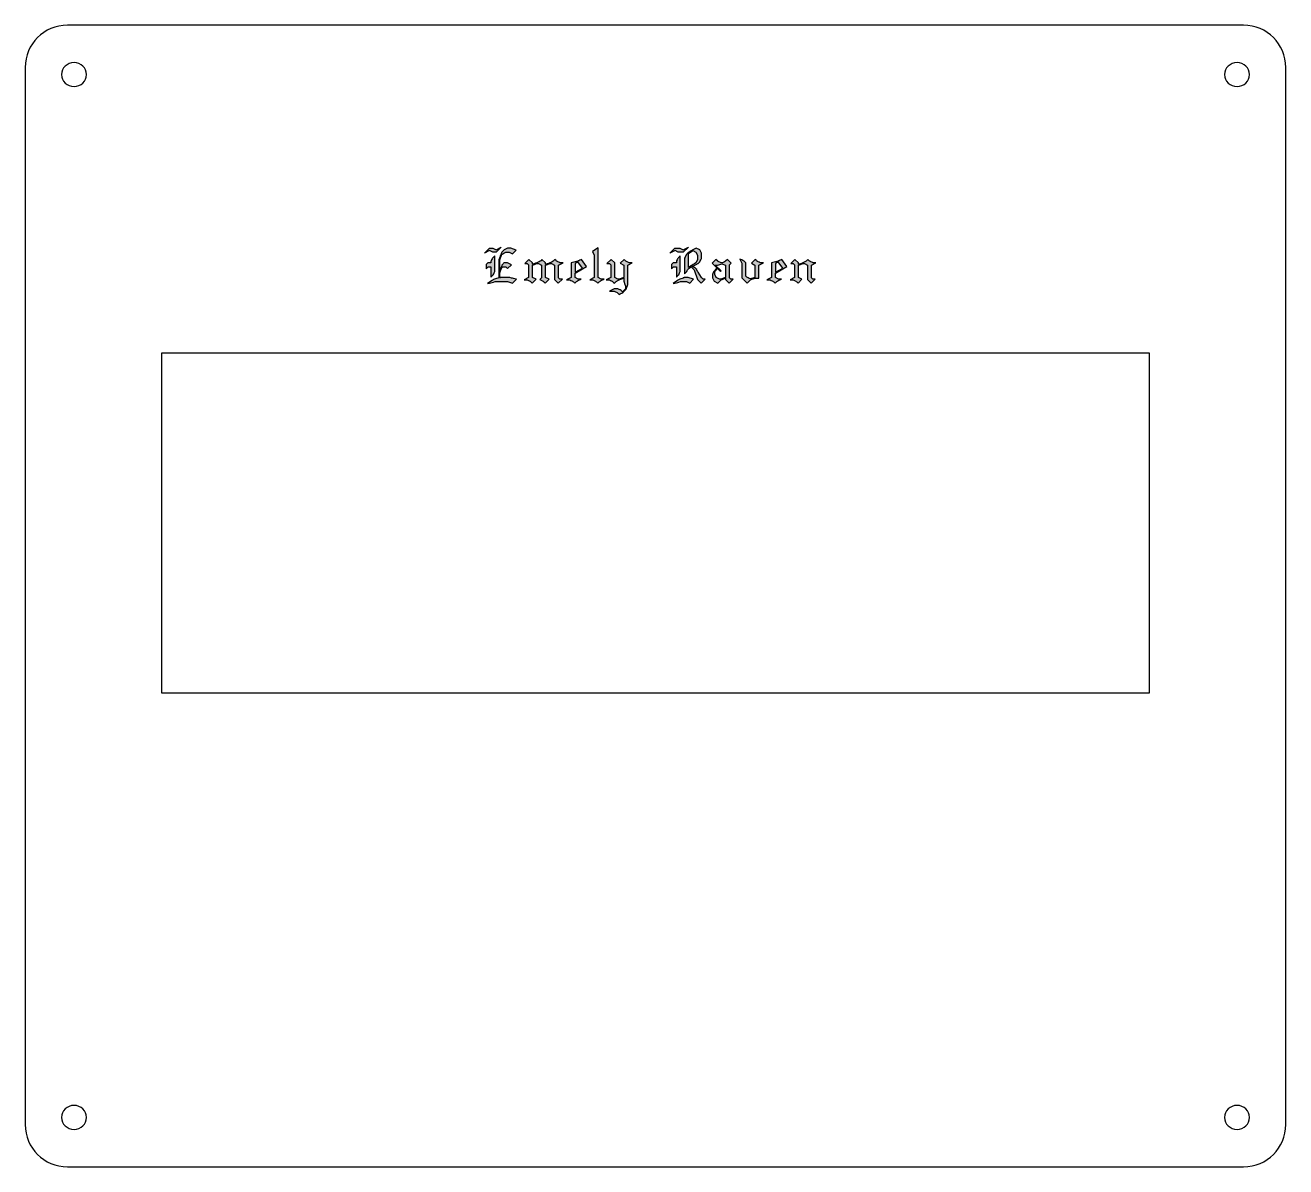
# Model space of a CAD drawing. Extents: x 38 to 153, y -159 to -55.
import ezdxf

# ---------------------------------------------------------------- set-up
doc = ezdxf.new("R2010")
doc.units = 0
doc.header["$MEASUREMENT"] = 0
doc.layers.add('LAYER_1', color=7, linetype='CONTINUOUS')

# ---------------------------------------------------------------- blocks, each defined once
blk = doc.blocks.new('BLOCK_2')
at = {"layer": 'LAYER_1'}
h = blk.add_hatch(color=7, dxfattribs=at)
h.dxf.hatch_style = 2
h.paths.add_polyline_path([(81.69, -75.4), (81.23, -75.85), (80.92, -75.85), (80.63, -75.71), (80.16, -75.94), (80.62, -75.49), (80.93, -75.49), (81.22, -75.64)])
edge = h.paths.add_edge_path()
edge.add_spline(control_points=[(81.11, -77.61), (81.09, -77.65), (81.07, -77.7), (81.04, -77.75), (81.02, -77.8), (80.99, -77.86), (80.96, -77.91), (80.93, -77.94), (80.9, -77.97), (80.86, -78.01), (80.83, -78.04), (80.79, -78.08), (80.74, -78.12), (80.74, -78.12), (80.74, -77.19), (80.74, -77.19), (80.74, -77.19), (80.49, -77.19), (80.49, -77.19), (80.49, -77.19), (80.3, -77.38), (80.3, -77.38), (80.3, -77.38), (80.3, -76.99), (80.3, -76.99), (80.3, -76.99), (80.47, -76.82), (80.47, -76.82), (80.47, -76.82), (80.74, -76.82), (80.74, -76.82), (80.74, -76.82), (80.74, -76.7), (80.74, -76.7), (80.76, -76.66), (80.79, -76.61), (80.81, -76.56), (80.84, -76.51), (80.86, -76.45), (80.9, -76.39), (80.92, -76.36), (80.95, -76.33), (80.99, -76.3), (81.03, -76.27), (81.07, -76.23), (81.11, -76.18), (81.11, -76.18), (81.11, -77.61), (81.11, -77.61)], knot_values=[0, 0, 0, 0, 1, 1, 1, 2, 2, 2, 3, 3, 3, 4, 4, 4, 5, 5, 5, 6, 6, 6, 7, 7, 7, 8, 8, 8, 9, 9, 9, 10, 10, 10, 11, 11, 11, 12, 12, 12, 13, 13, 13, 14, 14, 14, 15, 15, 15, 16, 16, 16, 16], degree=3, periodic=1)
edge = h.paths.add_edge_path()
edge.add_spline(control_points=[(83.07, -78.32), (83.07, -78.32), (82.71, -78.67), (82.71, -78.67), (82.71, -78.67), (82.26, -78.52), (82.26, -78.52), (82.26, -78.52), (81.23, -78.52), (81.23, -78.52), (81.19, -78.53), (81.11, -78.55), (80.98, -78.58), (80.85, -78.62), (80.67, -78.66), (80.45, -78.71), (80.45, -78.71), (80.86, -78.44), (80.86, -78.44), (80.88, -78.43), (80.9, -78.41), (80.94, -78.39), (80.97, -78.37), (81.01, -78.34), (81.06, -78.31), (81.13, -78.29), (81.2, -78.28), (81.26, -78.26), (81.33, -78.24), (81.41, -78.22), (81.48, -78.2), (81.48, -78.2), (81.48, -76.56), (81.48, -76.56), (81.48, -76.56), (81.59, -76.26), (81.59, -76.26), (81.59, -76.24), (81.6, -76.22), (81.6, -76.2), (81.61, -76.17), (81.62, -76.14), (81.64, -76.1), (81.69, -75.97), (81.74, -75.87), (81.79, -75.8), (81.79, -75.8), (81.89, -75.7), (81.89, -75.7), (81.9, -75.68), (81.92, -75.67), (81.94, -75.64), (81.94, -75.64), (82.25, -75.49), (82.25, -75.49), (82.25, -75.49), (82.56, -75.49), (82.56, -75.49), (82.56, -75.49), (83.06, -75.66), (83.06, -75.66), (83.06, -75.66), (82.71, -76.01), (82.71, -76.01), (82.71, -76.01), (82.4, -75.85), (82.4, -75.85), (82.4, -75.85), (82.12, -75.85), (82.12, -75.85), (82.08, -75.87), (82.04, -75.89), (81.99, -75.92), (81.95, -75.94), (81.89, -75.97), (81.84, -76), (81.83, -76), (81.82, -76.01), (81.8, -76.04), (81.77, -76.06), (81.74, -76.09), (81.7, -76.13), (81.7, -76.13), (81.55, -76.57), (81.55, -76.57), (81.55, -76.57), (81.55, -77.54), (81.55, -77.54), (81.57, -77.48), (81.59, -77.42), (81.62, -77.34), (81.65, -77.27), (81.69, -77.18), (81.73, -77.09), (81.74, -77.08), (81.75, -77.06), (81.75, -77.05), (81.76, -77.03), (81.77, -77.01), (81.79, -76.98), (81.81, -76.96), (81.84, -76.94), (81.86, -76.91), (81.89, -76.88), (81.92, -76.85), (81.95, -76.82), (81.95, -76.82), (82.27, -76.82), (82.27, -76.82), (82.27, -76.82), (82.62, -77), (82.62, -77), (82.62, -77), (82.26, -77.35), (82.26, -77.35), (82.26, -77.35), (82.1, -77.19), (82.1, -77.19), (82.1, -77.19), (81.83, -77.19), (81.83, -77.19), (81.83, -77.19), (81.7, -77.32), (81.7, -77.32), (81.7, -77.32), (81.55, -77.75), (81.55, -77.75), (81.55, -77.75), (81.55, -78.19), (81.55, -78.19), (81.57, -78.18), (81.59, -78.18), (81.61, -78.17), (81.62, -78.17), (81.64, -78.16), (81.66, -78.16), (81.66, -78.16), (82.41, -78.16), (82.41, -78.16), (82.44, -78.16), (82.51, -78.18), (82.62, -78.21), (82.73, -78.24), (82.88, -78.27), (83.07, -78.32)], knot_values=[0, 0, 0, 0, 1, 1, 1, 2, 2, 2, 3, 3, 3, 4, 4, 4, 5, 5, 5, 6, 6, 6, 7, 7, 7, 8, 8, 8, 9, 9, 9, 10, 10, 10, 11, 11, 11, 12, 12, 12, 13, 13, 13, 14, 14, 14, 15, 15, 15, 16, 16, 16, 17, 17, 17, 18, 18, 18, 19, 19, 19, 20, 20, 20, 21, 21, 21, 22, 22, 22, 23, 23, 23, 24, 24, 24, 25, 25, 25, 26, 26, 26, 27, 27, 27, 28, 28, 28, 29, 29, 29, 30, 30, 30, 31, 31, 31, 32, 32, 32, 33, 33, 33, 34, 34, 34, 35, 35, 35, 36, 36, 36, 37, 37, 37, 38, 38, 38, 39, 39, 39, 40, 40, 40, 41, 41, 41, 42, 42, 42, 43, 43, 43, 44, 44, 44, 45, 45, 45, 46, 46, 46, 47, 47, 47, 48, 48, 48, 48], degree=3, periodic=1)
h = blk.add_hatch(color=7, dxfattribs=at)
h.dxf.hatch_style = 2
edge = h.paths.add_edge_path()
edge.add_spline(control_points=[(91.07, -78.31), (91.07, -78.31), (90.79, -78.44), (90.79, -78.44), (90.77, -78.46), (90.75, -78.47), (90.73, -78.48), (90.71, -78.49), (90.68, -78.5), (90.66, -78.52), (90.65, -78.52), (90.59, -78.58), (90.49, -78.68), (90.39, -78.58), (90.32, -78.52), (90.29, -78.5), (90.29, -78.5), (90.27, -78.49), (90.22, -78.47), (90.18, -78.45), (90.12, -78.42), (90.03, -78.37), (90.03, -78.37), (89.75, -78.37), (89.75, -78.37), (89.75, -78.37), (90.16, -78.17), (90.16, -78.17), (90.16, -78.17), (90.16, -76.12), (90.16, -76.12), (90.16, -76.12), (90, -75.81), (90, -75.81), (90, -75.81), (90.52, -75.46), (90.52, -75.46), (90.52, -75.46), (90.52, -78.17), (90.52, -78.17), (90.52, -78.17), (90.79, -78.31), (90.79, -78.31), (90.79, -78.31), (91.07, -78.31), (91.07, -78.31)], knot_values=[0, 0, 0, 0, 1, 1, 1, 2, 2, 2, 3, 3, 3, 4, 4, 4, 5, 5, 5, 6, 6, 6, 7, 7, 7, 8, 8, 8, 9, 9, 9, 10, 10, 10, 11, 11, 11, 12, 12, 12, 13, 13, 13, 14, 14, 14, 15, 15, 15, 15], degree=3, periodic=1)
h = blk.add_hatch(color=7, dxfattribs=at)
h.dxf.hatch_style = 2
h.paths.add_polyline_path([(98.74, -75.4), (98.28, -75.85), (97.82, -75.85), (97.53, -75.71), (97.06, -75.94), (97.52, -75.49), (97.98, -75.49), (98.27, -75.64)])
edge = h.paths.add_edge_path()
edge.add_spline(control_points=[(98.01, -77.61), (97.99, -77.65), (97.97, -77.7), (97.94, -77.75), (97.92, -77.8), (97.89, -77.86), (97.86, -77.91), (97.83, -77.94), (97.8, -77.97), (97.76, -78.01), (97.73, -78.04), (97.69, -78.08), (97.65, -78.12), (97.65, -78.12), (97.65, -77.19), (97.65, -77.19), (97.65, -77.19), (97.39, -77.19), (97.39, -77.19), (97.39, -77.19), (97.2, -77.38), (97.2, -77.38), (97.2, -77.38), (97.2, -76.99), (97.2, -76.99), (97.2, -76.99), (97.37, -76.82), (97.37, -76.82), (97.37, -76.82), (97.65, -76.82), (97.65, -76.82), (97.65, -76.82), (97.65, -76.7), (97.65, -76.7), (97.66, -76.66), (97.69, -76.61), (97.71, -76.56), (97.74, -76.51), (97.76, -76.45), (97.8, -76.39), (97.82, -76.36), (97.86, -76.33), (97.89, -76.3), (97.93, -76.27), (97.97, -76.23), (98.01, -76.18), (98.01, -76.18), (98.01, -77.61), (98.01, -77.61)], knot_values=[0, 0, 0, 0, 1, 1, 1, 2, 2, 2, 3, 3, 3, 4, 4, 4, 5, 5, 5, 6, 6, 6, 7, 7, 7, 8, 8, 8, 9, 9, 9, 10, 10, 10, 11, 11, 11, 12, 12, 12, 13, 13, 13, 14, 14, 14, 15, 15, 15, 16, 16, 16, 16], degree=3, periodic=1)
edge = h.paths.add_edge_path()
edge.add_spline(control_points=[(99.22, -78.33), (99.22, -78.33), (98.87, -78.68), (98.87, -78.68), (98.87, -78.68), (98.56, -78.52), (98.56, -78.52), (98.56, -78.52), (98.13, -78.52), (98.13, -78.52), (98.09, -78.53), (98.01, -78.55), (97.88, -78.58), (97.75, -78.62), (97.57, -78.66), (97.35, -78.71), (97.35, -78.71), (97.75, -78.44), (97.75, -78.44), (97.77, -78.43), (97.8, -78.41), (97.83, -78.39), (97.87, -78.37), (97.91, -78.34), (97.96, -78.31), (97.96, -78.31), (98.26, -78.21), (98.26, -78.21), (98.27, -78.21), (98.27, -78.2), (98.29, -78.2), (98.3, -78.19), (98.32, -78.19), (98.34, -78.18), (98.36, -78.16), (98.39, -78.16), (98.41, -78.16), (98.41, -78.16), (98.72, -78.16), (98.72, -78.16), (98.72, -78.16), (99.22, -78.33), (99.22, -78.33)], knot_values=[0, 0, 0, 0, 1, 1, 1, 2, 2, 2, 3, 3, 3, 4, 4, 4, 5, 5, 5, 6, 6, 6, 7, 7, 7, 8, 8, 8, 9, 9, 9, 10, 10, 10, 11, 11, 11, 12, 12, 12, 13, 13, 13, 14, 14, 14, 14], degree=3, periodic=1)
edge = h.paths.add_edge_path()
edge.add_spline(control_points=[(100.28, -78.31), (100.28, -78.31), (99.9, -78.68), (99.9, -78.68), (99.9, -78.68), (99.58, -78.36), (99.58, -78.36), (99.58, -78.36), (99.28, -77.47), (99.28, -77.47), (99.28, -77.47), (99, -77.2), (99, -77.2), (99, -77.2), (98.74, -77.33), (98.74, -77.33), (98.7, -77.41), (98.66, -77.51), (98.6, -77.62), (98.6, -77.62), (98.39, -77.83), (98.39, -77.83), (98.39, -77.83), (98.39, -76.4), (98.39, -76.4), (98.39, -76.4), (98.44, -76.3), (98.44, -76.3), (98.44, -76.3), (98.54, -76.1), (98.54, -76.1), (98.54, -76.1), (98.54, -76.09), (98.54, -76.09), (98.55, -76.09), (98.55, -76.08), (98.56, -76.07), (98.57, -76.06), (98.58, -76.06), (98.59, -76.04), (98.59, -76.04), (98.7, -75.94), (98.7, -75.94), (98.7, -75.94), (98.99, -75.74), (98.99, -75.74), (99.01, -75.73), (99.03, -75.72), (99.05, -75.7), (99.08, -75.69), (99.11, -75.67), (99.14, -75.64), (99.15, -75.64), (99.17, -75.63), (99.22, -75.6), (99.28, -75.58), (99.35, -75.54), (99.46, -75.49), (99.46, -75.49), (99.78, -75.65), (99.78, -75.65), (99.78, -75.65), (99.94, -75.96), (99.94, -75.96), (99.94, -75.96), (99.94, -76.42), (99.94, -76.42), (99.92, -76.46), (99.89, -76.51), (99.87, -76.56), (99.84, -76.61), (99.81, -76.67), (99.78, -76.73), (99.78, -76.73), (99.63, -76.89), (99.63, -76.89), (99.61, -76.89), (99.59, -76.91), (99.55, -76.92), (99.52, -76.94), (99.49, -76.95), (99.44, -76.98), (99.44, -76.98), (99.09, -77.15), (99.09, -77.15), (99.09, -77.15), (99.17, -77.19), (99.17, -77.19), (99.17, -77.19), (99.33, -77.27), (99.33, -77.27), (99.34, -77.28), (99.35, -77.3), (99.38, -77.32), (99.41, -77.35), (99.44, -77.39), (99.5, -77.44), (99.51, -77.47), (99.53, -77.5), (99.55, -77.54), (99.57, -77.58), (99.6, -77.63), (99.63, -77.68), (99.63, -77.68), (99.93, -78.17), (99.93, -78.17), (99.94, -78.19), (99.96, -78.21), (99.99, -78.23), (100.01, -78.25), (100.03, -78.28), (100.06, -78.31), (100.06, -78.31), (100.28, -78.31), (100.28, -78.31)], knot_values=[0, 0, 0, 0, 1, 1, 1, 2, 2, 2, 3, 3, 3, 4, 4, 4, 5, 5, 5, 6, 6, 6, 7, 7, 7, 8, 8, 8, 9, 9, 9, 10, 10, 10, 11, 11, 11, 12, 12, 12, 13, 13, 13, 14, 14, 14, 15, 15, 15, 16, 16, 16, 17, 17, 17, 18, 18, 18, 19, 19, 19, 20, 20, 20, 21, 21, 21, 22, 22, 22, 23, 23, 23, 24, 24, 24, 25, 25, 25, 26, 26, 26, 27, 27, 27, 28, 28, 28, 29, 29, 29, 30, 30, 30, 31, 31, 31, 32, 32, 32, 33, 33, 33, 34, 34, 34, 35, 35, 35, 36, 36, 36, 37, 37, 37, 38, 38, 38, 38], degree=3, periodic=1)
edge = h.paths.add_edge_path()
edge.add_spline(control_points=[(99.57, -76.55), (99.57, -76.55), (99.57, -76.12), (99.57, -76.12), (99.57, -76.12), (99.43, -75.85), (99.43, -75.85), (99.43, -75.85), (99.16, -75.71), (99.16, -75.71), (99.16, -75.71), (98.75, -75.99), (98.75, -75.99), (98.75, -75.99), (98.75, -77.25), (98.75, -77.25), (98.79, -77.23), (98.85, -77.2), (98.94, -77.14), (99.03, -77.09), (99.14, -77.02), (99.29, -76.93), (99.29, -76.93), (99.43, -76.84), (99.43, -76.84), (99.43, -76.84), (99.57, -76.55), (99.57, -76.55)], knot_values=[0, 0, 0, 0, 1, 1, 1, 2, 2, 2, 3, 3, 3, 4, 4, 4, 5, 5, 5, 6, 6, 6, 7, 7, 7, 8, 8, 8, 9, 9, 9, 9], degree=3, periodic=1)
h = blk.add_hatch(color=7, dxfattribs=at)
h.dxf.hatch_style = 2
edge = h.paths.add_edge_path()
edge.add_spline(control_points=[(87.32, -76.82), (87.32, -76.82), (86.91, -77.03), (86.91, -77.03), (86.91, -77.03), (86.91, -78.18), (86.91, -78.18), (86.91, -78.18), (87.04, -78.31), (87.04, -78.31), (87.04, -78.31), (87.26, -78.31), (87.26, -78.31), (87.26, -78.31), (86.88, -78.68), (86.88, -78.68), (86.88, -78.68), (86.55, -78.35), (86.55, -78.35), (86.55, -78.35), (86.55, -77.03), (86.55, -77.03), (86.55, -77.03), (86.28, -76.89), (86.28, -76.89), (86.28, -76.89), (86.14, -76.89), (86.14, -76.89), (86.14, -76.89), (85.73, -77.03), (85.73, -77.03), (85.73, -77.03), (85.73, -78.17), (85.73, -78.17), (85.73, -78.17), (86.05, -78.33), (86.05, -78.33), (86.05, -78.33), (85.69, -78.68), (85.69, -78.68), (85.59, -78.58), (85.53, -78.52), (85.52, -78.52), (85.52, -78.51), (85.49, -78.5), (85.43, -78.47), (85.38, -78.44), (85.3, -78.4), (85.19, -78.35), (85.19, -78.35), (85.36, -78.18), (85.36, -78.18), (85.36, -78.18), (85.36, -77.03), (85.36, -77.03), (85.36, -77.03), (85.09, -76.89), (85.09, -76.89), (85.09, -76.89), (84.96, -76.89), (84.96, -76.89), (84.92, -76.89), (84.79, -76.94), (84.54, -77.03), (84.54, -77.03), (84.54, -78.17), (84.54, -78.17), (84.54, -78.17), (84.86, -78.33), (84.86, -78.33), (84.86, -78.33), (84.51, -78.68), (84.51, -78.68), (84.41, -78.58), (84.34, -78.52), (84.31, -78.5), (84.31, -78.5), (84.29, -78.49), (84.25, -78.47), (84.2, -78.45), (84.14, -78.42), (84.06, -78.37), (84.06, -78.37), (83.77, -78.37), (83.77, -78.37), (83.77, -78.37), (84.18, -78.17), (84.18, -78.17), (84.18, -78.17), (84.18, -77.02), (84.18, -77.02), (84.18, -77.02), (84.05, -76.89), (84.05, -76.89), (84.05, -76.89), (83.84, -76.89), (83.84, -76.89), (83.84, -76.89), (84.21, -76.52), (84.21, -76.52), (84.21, -76.52), (84.54, -76.84), (84.54, -76.84), (84.54, -76.84), (84.54, -76.96), (84.54, -76.96), (84.58, -76.94), (84.62, -76.93), (84.67, -76.91), (84.71, -76.9), (84.76, -76.88), (84.81, -76.87), (84.83, -76.86), (84.88, -76.85), (84.94, -76.82), (84.97, -76.81), (85, -76.8), (85.05, -76.77), (85.1, -76.75), (85.16, -76.72), (85.23, -76.68), (85.24, -76.67), (85.3, -76.62), (85.4, -76.52), (85.4, -76.52), (85.73, -76.84), (85.73, -76.84), (85.73, -76.84), (85.73, -76.96), (85.73, -76.96), (85.77, -76.95), (85.82, -76.93), (85.88, -76.91), (85.95, -76.89), (86.03, -76.86), (86.13, -76.83), (86.22, -76.79), (86.32, -76.74), (86.41, -76.68), (86.43, -76.67), (86.48, -76.62), (86.58, -76.52), (86.68, -76.61), (86.75, -76.67), (86.78, -76.7), (86.79, -76.71), (86.88, -76.75), (87.03, -76.82), (87.03, -76.82), (87.32, -76.82), (87.32, -76.82)], knot_values=[0, 0, 0, 0, 1, 1, 1, 2, 2, 2, 3, 3, 3, 4, 4, 4, 5, 5, 5, 6, 6, 6, 7, 7, 7, 8, 8, 8, 9, 9, 9, 10, 10, 10, 11, 11, 11, 12, 12, 12, 13, 13, 13, 14, 14, 14, 15, 15, 15, 16, 16, 16, 17, 17, 17, 18, 18, 18, 19, 19, 19, 20, 20, 20, 21, 21, 21, 22, 22, 22, 23, 23, 23, 24, 24, 24, 25, 25, 25, 26, 26, 26, 27, 27, 27, 28, 28, 28, 29, 29, 29, 30, 30, 30, 31, 31, 31, 32, 32, 32, 33, 33, 33, 34, 34, 34, 35, 35, 35, 36, 36, 36, 37, 37, 37, 38, 38, 38, 39, 39, 39, 40, 40, 40, 41, 41, 41, 42, 42, 42, 43, 43, 43, 44, 44, 44, 45, 45, 45, 46, 46, 46, 47, 47, 47, 48, 48, 48, 49, 49, 49, 50, 50, 50, 50], degree=3, periodic=1)
h = blk.add_hatch(color=7, dxfattribs=at)
h.dxf.hatch_style = 2
edge = h.paths.add_edge_path()
edge.add_spline(control_points=[(89.47, -77.16), (89.47, -77.16), (88.42, -77.77), (88.42, -77.77), (88.42, -77.77), (88.42, -78.17), (88.42, -78.17), (88.42, -78.17), (88.69, -78.31), (88.69, -78.31), (88.69, -78.31), (88.97, -78.31), (88.97, -78.31), (88.97, -78.31), (88.69, -78.44), (88.69, -78.44), (88.67, -78.46), (88.65, -78.47), (88.63, -78.48), (88.61, -78.49), (88.58, -78.5), (88.56, -78.52), (88.55, -78.52), (88.49, -78.58), (88.39, -78.68), (88.29, -78.58), (88.22, -78.52), (88.19, -78.5), (88.19, -78.5), (88.17, -78.49), (88.12, -78.47), (88.08, -78.45), (88.02, -78.42), (87.93, -78.37), (87.93, -78.37), (87.65, -78.37), (87.65, -78.37), (87.65, -78.37), (88.06, -78.17), (88.06, -78.17), (88.06, -78.17), (88.06, -76.83), (88.06, -76.83), (88.06, -76.83), (88.67, -76.67), (88.67, -76.67), (88.68, -76.67), (88.79, -76.62), (88.99, -76.52), (88.99, -76.52), (89.47, -77.16), (89.47, -77.16)], knot_values=[0, 0, 0, 0, 1, 1, 1, 2, 2, 2, 3, 3, 3, 4, 4, 4, 5, 5, 5, 6, 6, 6, 7, 7, 7, 8, 8, 8, 9, 9, 9, 10, 10, 10, 11, 11, 11, 12, 12, 12, 13, 13, 13, 14, 14, 14, 15, 15, 15, 16, 16, 16, 17, 17, 17, 17], degree=3, periodic=1)
h.paths.add_polyline_path([(89.09, -77.31), (88.67, -76.75), (88.42, -76.88), (88.42, -77.69)])
h = blk.add_hatch(color=7, dxfattribs=at)
h.dxf.hatch_style = 2
edge = h.paths.add_edge_path()
edge.add_spline(control_points=[(93.62, -76.82), (93.62, -76.82), (93.22, -77.03), (93.22, -77.03), (93.22, -77.03), (93.22, -78.79), (93.22, -78.79), (93.22, -78.79), (93.06, -79.24), (93.06, -79.24), (93.02, -79.29), (92.97, -79.34), (92.92, -79.39), (92.87, -79.44), (92.82, -79.49), (92.76, -79.55), (92.71, -79.58), (92.66, -79.6), (92.6, -79.63), (92.55, -79.65), (92.49, -79.68), (92.43, -79.71), (92.43, -79.71), (92.27, -79.55), (92.27, -79.55), (92.27, -79.55), (92.24, -79.53), (92.19, -79.51), (92.15, -79.49), (92.08, -79.45), (91.99, -79.41), (91.99, -79.41), (91.56, -79.41), (91.56, -79.41), (91.56, -79.41), (91.99, -79.19), (91.99, -79.19), (91.99, -79.19), (92.3, -79.19), (92.3, -79.19), (92.34, -79.21), (92.39, -79.23), (92.44, -79.26), (92.49, -79.28), (92.55, -79.31), (92.61, -79.35), (92.61, -79.35), (92.74, -79.48), (92.74, -79.48), (92.74, -79.48), (93, -79.21), (93, -79.21), (93, -79.21), (93, -78.93), (93, -78.93), (93, -78.91), (92.99, -78.89), (92.98, -78.86), (92.96, -78.82), (92.95, -78.79), (92.95, -78.79), (92.95, -78.79), (92.85, -78.49), (92.85, -78.49), (92.85, -78.49), (92.85, -78.24), (92.85, -78.24), (92.8, -78.25), (92.75, -78.27), (92.68, -78.29), (92.62, -78.31), (92.54, -78.34), (92.45, -78.37), (92.45, -78.37), (92.26, -78.47), (92.26, -78.47), (92.23, -78.48), (92.2, -78.49), (92.17, -78.52), (92.16, -78.52), (92.15, -78.53), (92.12, -78.56), (92.09, -78.59), (92.05, -78.63), (92, -78.68), (91.9, -78.58), (91.83, -78.52), (91.8, -78.5), (91.8, -78.5), (91.77, -78.49), (91.73, -78.47), (91.69, -78.45), (91.63, -78.42), (91.54, -78.37), (91.54, -78.37), (91.26, -78.37), (91.26, -78.37), (91.26, -78.37), (91.67, -78.17), (91.67, -78.17), (91.67, -78.17), (91.67, -77.02), (91.67, -77.02), (91.67, -77.02), (91.54, -76.89), (91.54, -76.89), (91.54, -76.89), (91.32, -76.89), (91.32, -76.89), (91.32, -76.89), (91.7, -76.52), (91.7, -76.52), (91.7, -76.52), (92.03, -76.84), (92.03, -76.84), (92.03, -76.84), (92.03, -78.17), (92.03, -78.17), (92.03, -78.17), (92.3, -78.31), (92.3, -78.31), (92.3, -78.31), (92.44, -78.31), (92.44, -78.31), (92.44, -78.31), (92.85, -78.17), (92.85, -78.17), (92.85, -78.17), (92.85, -77.03), (92.85, -77.03), (92.85, -77.03), (92.53, -76.87), (92.53, -76.87), (92.53, -76.87), (92.88, -76.52), (92.88, -76.52), (92.98, -76.61), (93.05, -76.67), (93.09, -76.7), (93.1, -76.71), (93.18, -76.75), (93.34, -76.82), (93.34, -76.82), (93.62, -76.82), (93.62, -76.82)], knot_values=[0, 0, 0, 0, 1, 1, 1, 2, 2, 2, 3, 3, 3, 4, 4, 4, 5, 5, 5, 6, 6, 6, 7, 7, 7, 8, 8, 8, 9, 9, 9, 10, 10, 10, 11, 11, 11, 12, 12, 12, 13, 13, 13, 14, 14, 14, 15, 15, 15, 16, 16, 16, 17, 17, 17, 18, 18, 18, 19, 19, 19, 20, 20, 20, 21, 21, 21, 22, 22, 22, 23, 23, 23, 24, 24, 24, 25, 25, 25, 26, 26, 26, 27, 27, 27, 28, 28, 28, 29, 29, 29, 30, 30, 30, 31, 31, 31, 32, 32, 32, 33, 33, 33, 34, 34, 34, 35, 35, 35, 36, 36, 36, 37, 37, 37, 38, 38, 38, 39, 39, 39, 40, 40, 40, 41, 41, 41, 42, 42, 42, 43, 43, 43, 44, 44, 44, 45, 45, 45, 46, 46, 46, 47, 47, 47, 48, 48, 48, 48], degree=3, periodic=1)
h = blk.add_hatch(color=7, dxfattribs=at)
h.dxf.hatch_style = 2
edge = h.paths.add_edge_path()
edge.add_spline(control_points=[(102.82, -78.31), (102.82, -78.31), (102.45, -78.68), (102.45, -78.68), (102.45, -78.68), (102.12, -78.35), (102.12, -78.35), (102.12, -78.35), (102.12, -78.24), (102.12, -78.24), (102.12, -78.24), (101.72, -78.37), (101.72, -78.37), (101.72, -78.37), (101.42, -78.68), (101.42, -78.68), (101.42, -78.68), (101.09, -78.51), (101.09, -78.51), (101.09, -78.51), (100.93, -78.2), (100.93, -78.2), (100.93, -78.2), (100.93, -77.89), (100.93, -77.89), (100.95, -77.84), (100.98, -77.79), (101, -77.74), (101.03, -77.69), (101.05, -77.63), (101.08, -77.58), (101.12, -77.54), (101.16, -77.5), (101.21, -77.45), (101.26, -77.41), (101.31, -77.36), (101.36, -77.3), (101.36, -77.3), (100.92, -76.86), (100.92, -76.86), (100.92, -76.86), (101.26, -76.52), (101.26, -76.52), (101.26, -76.52), (101.43, -76.68), (101.43, -76.68), (101.44, -76.69), (101.47, -76.7), (101.52, -76.73), (101.56, -76.75), (101.63, -76.78), (101.72, -76.83), (101.73, -76.83), (101.75, -76.83), (101.78, -76.84), (101.79, -76.84), (101.8, -76.84), (101.81, -76.84), (101.82, -76.84), (101.83, -76.83), (101.84, -76.83), (101.88, -76.81), (101.92, -76.79), (101.97, -76.76), (102.02, -76.74), (102.07, -76.71), (102.13, -76.68), (102.13, -76.68), (102.3, -76.52), (102.3, -76.52), (102.3, -76.52), (102.64, -76.86), (102.64, -76.86), (102.64, -76.86), (102.48, -77.02), (102.48, -77.02), (102.48, -77.02), (102.48, -78.18), (102.48, -78.18), (102.48, -78.18), (102.61, -78.31), (102.61, -78.31), (102.61, -78.31), (102.82, -78.31), (102.82, -78.31)], knot_values=[0, 0, 0, 0, 1, 1, 1, 2, 2, 2, 3, 3, 3, 4, 4, 4, 5, 5, 5, 6, 6, 6, 7, 7, 7, 8, 8, 8, 9, 9, 9, 10, 10, 10, 11, 11, 11, 12, 12, 12, 13, 13, 13, 14, 14, 14, 15, 15, 15, 16, 16, 16, 17, 17, 17, 18, 18, 18, 19, 19, 19, 20, 20, 20, 21, 21, 21, 22, 22, 22, 23, 23, 23, 24, 24, 24, 25, 25, 25, 26, 26, 26, 27, 27, 27, 28, 28, 28, 28], degree=3, periodic=1)
edge = h.paths.add_edge_path()
edge.add_spline(control_points=[(102.12, -78.17), (102.12, -78.17), (102.12, -77.03), (102.12, -77.03), (102.12, -77.03), (101.78, -76.92), (101.78, -76.92), (101.73, -76.93), (101.67, -76.95), (101.61, -76.97), (101.55, -77), (101.49, -77.02), (101.41, -77.04), (101.41, -77.04), (101.19, -77.04), (101.19, -77.04), (101.19, -77.04), (101.73, -77.57), (101.73, -77.57), (101.73, -77.57), (101.68, -77.62), (101.68, -77.62), (101.68, -77.62), (101.41, -77.35), (101.41, -77.35), (101.41, -77.35), (101.15, -77.61), (101.15, -77.61), (101.15, -77.61), (101.15, -77.89), (101.15, -77.89), (101.15, -77.89), (101.29, -78.17), (101.29, -78.17), (101.29, -78.17), (101.57, -78.31), (101.57, -78.31), (101.57, -78.31), (101.7, -78.31), (101.7, -78.31), (101.7, -78.31), (102.12, -78.17), (102.12, -78.17)], knot_values=[0, 0, 0, 0, 1, 1, 1, 2, 2, 2, 3, 3, 3, 4, 4, 4, 5, 5, 5, 6, 6, 6, 7, 7, 7, 8, 8, 8, 9, 9, 9, 10, 10, 10, 11, 11, 11, 12, 12, 12, 13, 13, 13, 14, 14, 14, 14], degree=3, periodic=1)
h = blk.add_hatch(color=7, dxfattribs=at)
h.dxf.hatch_style = 2
edge = h.paths.add_edge_path()
edge.add_spline(control_points=[(105.58, -76.82), (105.58, -76.82), (105.17, -77.03), (105.17, -77.03), (105.17, -77.03), (105.17, -78.23), (105.17, -78.23), (105.17, -78.23), (104.85, -78.23), (104.85, -78.23), (104.79, -78.24), (104.72, -78.27), (104.65, -78.29), (104.58, -78.31), (104.5, -78.34), (104.41, -78.37), (104.41, -78.37), (104.1, -78.68), (104.1, -78.68), (104.1, -78.68), (103.62, -78.2), (103.62, -78.2), (103.62, -78.2), (103.62, -76.87), (103.62, -76.87), (103.62, -76.87), (103.43, -76.48), (103.43, -76.48), (103.49, -76.51), (103.55, -76.54), (103.61, -76.57), (103.68, -76.6), (103.75, -76.64), (103.83, -76.68), (103.83, -76.68), (103.99, -76.84), (103.99, -76.84), (103.99, -76.84), (103.99, -78.03), (103.99, -78.03), (104.07, -78.11), (104.11, -78.15), (104.12, -78.16), (104.13, -78.16), (104.15, -78.17), (104.2, -78.2), (104.24, -78.22), (104.31, -78.26), (104.4, -78.3), (104.4, -78.3), (104.81, -78.17), (104.81, -78.17), (104.81, -78.17), (104.81, -77.03), (104.81, -77.03), (104.81, -77.03), (104.49, -76.87), (104.49, -76.87), (104.49, -76.87), (104.84, -76.52), (104.84, -76.52), (104.94, -76.61), (105.01, -76.67), (105.04, -76.7), (105.05, -76.71), (105.14, -76.75), (105.3, -76.82), (105.3, -76.82), (105.58, -76.82), (105.58, -76.82)], knot_values=[0, 0, 0, 0, 1, 1, 1, 2, 2, 2, 3, 3, 3, 4, 4, 4, 5, 5, 5, 6, 6, 6, 7, 7, 7, 8, 8, 8, 9, 9, 9, 10, 10, 10, 11, 11, 11, 12, 12, 12, 13, 13, 13, 14, 14, 14, 15, 15, 15, 16, 16, 16, 17, 17, 17, 18, 18, 18, 19, 19, 19, 20, 20, 20, 21, 21, 21, 22, 22, 22, 23, 23, 23, 23], degree=3, periodic=1)
h = blk.add_hatch(color=7, dxfattribs=at)
h.dxf.hatch_style = 2
edge = h.paths.add_edge_path()
edge.add_spline(control_points=[(107.73, -77.16), (107.73, -77.16), (106.68, -77.77), (106.68, -77.77), (106.68, -77.77), (106.68, -78.17), (106.68, -78.17), (106.68, -78.17), (106.95, -78.31), (106.95, -78.31), (106.95, -78.31), (107.23, -78.31), (107.23, -78.31), (107.23, -78.31), (106.96, -78.44), (106.96, -78.44), (106.93, -78.46), (106.91, -78.47), (106.89, -78.48), (106.87, -78.49), (106.84, -78.5), (106.82, -78.52), (106.81, -78.52), (106.75, -78.58), (106.65, -78.68), (106.55, -78.58), (106.48, -78.52), (106.45, -78.5), (106.45, -78.5), (106.43, -78.49), (106.38, -78.47), (106.34, -78.45), (106.28, -78.42), (106.19, -78.37), (106.19, -78.37), (105.91, -78.37), (105.91, -78.37), (105.91, -78.37), (106.32, -78.17), (106.32, -78.17), (106.32, -78.17), (106.32, -76.83), (106.32, -76.83), (106.32, -76.83), (106.93, -76.67), (106.93, -76.67), (106.94, -76.67), (107.05, -76.62), (107.25, -76.52), (107.25, -76.52), (107.73, -77.16), (107.73, -77.16)], knot_values=[0, 0, 0, 0, 1, 1, 1, 2, 2, 2, 3, 3, 3, 4, 4, 4, 5, 5, 5, 6, 6, 6, 7, 7, 7, 8, 8, 8, 9, 9, 9, 10, 10, 10, 11, 11, 11, 12, 12, 12, 13, 13, 13, 14, 14, 14, 15, 15, 15, 16, 16, 16, 17, 17, 17, 17], degree=3, periodic=1)
h.paths.add_polyline_path([(107.35, -77.31), (106.93, -76.75), (106.68, -76.88), (106.68, -77.69)])
h = blk.add_hatch(color=7, dxfattribs=at)
h.dxf.hatch_style = 2
edge = h.paths.add_edge_path()
edge.add_spline(control_points=[(110.37, -76.82), (110.37, -76.82), (109.97, -77.03), (109.97, -77.03), (109.97, -77.03), (109.97, -78.18), (109.97, -78.18), (109.97, -78.18), (110.09, -78.31), (110.09, -78.31), (110.09, -78.31), (110.31, -78.31), (110.31, -78.31), (110.31, -78.31), (109.93, -78.68), (109.93, -78.68), (109.93, -78.68), (109.6, -78.35), (109.6, -78.35), (109.6, -78.35), (109.6, -77.03), (109.6, -77.03), (109.6, -77.03), (109.33, -76.89), (109.33, -76.89), (109.33, -76.89), (109.2, -76.89), (109.2, -76.89), (109.2, -76.89), (108.78, -77.03), (108.78, -77.03), (108.78, -77.03), (108.78, -78.17), (108.78, -78.17), (108.78, -78.17), (109.1, -78.33), (109.1, -78.33), (109.1, -78.33), (108.75, -78.68), (108.75, -78.68), (108.65, -78.58), (108.58, -78.52), (108.55, -78.5), (108.55, -78.5), (108.53, -78.49), (108.48, -78.47), (108.44, -78.45), (108.38, -78.42), (108.29, -78.37), (108.29, -78.37), (108.01, -78.37), (108.01, -78.37), (108.01, -78.37), (108.42, -78.17), (108.42, -78.17), (108.42, -78.17), (108.42, -77.02), (108.42, -77.02), (108.42, -77.02), (108.29, -76.89), (108.29, -76.89), (108.29, -76.89), (108.07, -76.89), (108.07, -76.89), (108.07, -76.89), (108.45, -76.52), (108.45, -76.52), (108.45, -76.52), (108.78, -76.84), (108.78, -76.84), (108.78, -76.84), (108.78, -76.96), (108.78, -76.96), (108.83, -76.95), (108.88, -76.93), (108.95, -76.91), (109.02, -76.89), (109.09, -76.86), (109.18, -76.83), (109.18, -76.83), (109.37, -76.73), (109.37, -76.73), (109.39, -76.72), (109.42, -76.71), (109.47, -76.68), (109.48, -76.67), (109.53, -76.62), (109.64, -76.52), (109.73, -76.61), (109.8, -76.67), (109.84, -76.7), (109.85, -76.71), (109.93, -76.75), (110.09, -76.82), (110.09, -76.82), (110.37, -76.82), (110.37, -76.82)], knot_values=[0, 0, 0, 0, 1, 1, 1, 2, 2, 2, 3, 3, 3, 4, 4, 4, 5, 5, 5, 6, 6, 6, 7, 7, 7, 8, 8, 8, 9, 9, 9, 10, 10, 10, 11, 11, 11, 12, 12, 12, 13, 13, 13, 14, 14, 14, 15, 15, 15, 16, 16, 16, 17, 17, 17, 18, 18, 18, 19, 19, 19, 20, 20, 20, 21, 21, 21, 22, 22, 22, 23, 23, 23, 24, 24, 24, 25, 25, 25, 26, 26, 26, 27, 27, 27, 28, 28, 28, 29, 29, 29, 30, 30, 30, 31, 31, 31, 32, 32, 32, 32], degree=3, periodic=1)
for points in [[(81.69, -75.4), (81.23, -75.85), (80.92, -75.85), (80.63, -75.71), (80.16, -75.94), (80.62, -75.49), (80.93, -75.49), (81.22, -75.64), (81.69, -75.4)], [(98.74, -75.4), (98.28, -75.85), (97.82, -75.85), (97.53, -75.71), (97.06, -75.94), (97.52, -75.49), (97.98, -75.49), (98.27, -75.64), (98.74, -75.4)], [(89.09, -77.31), (88.67, -76.75), (88.42, -76.88), (88.42, -77.69), (89.09, -77.31)], [(107.35, -77.31), (106.93, -76.75), (106.68, -76.88), (106.68, -77.69), (107.35, -77.31)]]:
    blk.add_lwpolyline(points, dxfattribs=at)
for points, knots in [([(83.07, -78.32), (83.07, -78.32), (82.71, -78.67), (82.71, -78.67), (82.71, -78.67), (82.26, -78.52), (82.26, -78.52), (82.26, -78.52), (81.23, -78.52), (81.23, -78.52), (81.19, -78.53), (81.11, -78.55), (80.98, -78.58), (80.85, -78.62), (80.67, -78.66), (80.45, -78.71), (80.45, -78.71), (80.86, -78.44), (80.86, -78.44), (80.88, -78.43), (80.9, -78.41), (80.94, -78.39), (80.97, -78.37), (81.01, -78.34), (81.06, -78.31), (81.13, -78.29), (81.2, -78.28), (81.26, -78.26), (81.33, -78.24), (81.41, -78.22), (81.48, -78.2), (81.48, -78.2), (81.48, -76.56), (81.48, -76.56), (81.48, -76.56), (81.59, -76.26), (81.59, -76.26), (81.59, -76.24), (81.6, -76.22), (81.6, -76.2), (81.61, -76.17), (81.62, -76.14), (81.64, -76.1), (81.69, -75.97), (81.74, -75.87), (81.79, -75.8), (81.79, -75.8), (81.89, -75.7), (81.89, -75.7), (81.9, -75.68), (81.92, -75.67), (81.94, -75.64), (81.94, -75.64), (82.25, -75.49), (82.25, -75.49), (82.25, -75.49), (82.56, -75.49), (82.56, -75.49), (82.56, -75.49), (83.06, -75.66), (83.06, -75.66), (83.06, -75.66), (82.71, -76.01), (82.71, -76.01), (82.71, -76.01), (82.4, -75.85), (82.4, -75.85), (82.4, -75.85), (82.12, -75.85), (82.12, -75.85), (82.08, -75.87), (82.04, -75.89), (81.99, -75.92), (81.95, -75.94), (81.89, -75.97), (81.84, -76), (81.83, -76), (81.82, -76.01), (81.8, -76.04), (81.77, -76.06), (81.74, -76.09), (81.7, -76.13), (81.7, -76.13), (81.55, -76.57), (81.55, -76.57), (81.55, -76.57), (81.55, -77.54), (81.55, -77.54), (81.57, -77.48), (81.59, -77.42), (81.62, -77.34), (81.65, -77.27), (81.69, -77.18), (81.73, -77.09), (81.74, -77.08), (81.75, -77.06), (81.75, -77.05), (81.76, -77.03), (81.77, -77.01), (81.79, -76.98), (81.81, -76.96), (81.84, -76.94), (81.86, -76.91), (81.89, -76.88), (81.92, -76.85), (81.95, -76.82), (81.95, -76.82), (82.27, -76.82), (82.27, -76.82), (82.27, -76.82), (82.62, -77), (82.62, -77), (82.62, -77), (82.26, -77.35), (82.26, -77.35), (82.26, -77.35), (82.1, -77.19), (82.1, -77.19), (82.1, -77.19), (81.83, -77.19), (81.83, -77.19), (81.83, -77.19), (81.7, -77.32), (81.7, -77.32), (81.7, -77.32), (81.55, -77.75), (81.55, -77.75), (81.55, -77.75), (81.55, -78.19), (81.55, -78.19), (81.57, -78.18), (81.59, -78.18), (81.61, -78.17), (81.62, -78.17), (81.64, -78.16), (81.66, -78.16), (81.66, -78.16), (82.41, -78.16), (82.41, -78.16), (82.44, -78.16), (82.51, -78.18), (82.62, -78.21), (82.73, -78.24), (82.88, -78.27), (83.07, -78.32)], [0, 0, 0, 0, 1, 1, 1, 2, 2, 2, 3, 3, 3, 4, 4, 4, 5, 5, 5, 6, 6, 6, 7, 7, 7, 8, 8, 8, 9, 9, 9, 10, 10, 10, 11, 11, 11, 12, 12, 12, 13, 13, 13, 14, 14, 14, 15, 15, 15, 16, 16, 16, 17, 17, 17, 18, 18, 18, 19, 19, 19, 20, 20, 20, 21, 21, 21, 22, 22, 22, 23, 23, 23, 24, 24, 24, 25, 25, 25, 26, 26, 26, 27, 27, 27, 28, 28, 28, 29, 29, 29, 30, 30, 30, 31, 31, 31, 32, 32, 32, 33, 33, 33, 34, 34, 34, 35, 35, 35, 36, 36, 36, 37, 37, 37, 38, 38, 38, 39, 39, 39, 40, 40, 40, 41, 41, 41, 42, 42, 42, 43, 43, 43, 44, 44, 44, 45, 45, 45, 46, 46, 46, 47, 47, 47, 48, 48, 48, 48]), ([(91.07, -78.31), (91.07, -78.31), (90.79, -78.44), (90.79, -78.44), (90.77, -78.46), (90.75, -78.47), (90.73, -78.48), (90.71, -78.49), (90.68, -78.5), (90.66, -78.52), (90.65, -78.52), (90.59, -78.58), (90.49, -78.68), (90.39, -78.58), (90.32, -78.52), (90.29, -78.5), (90.29, -78.5), (90.27, -78.49), (90.22, -78.47), (90.18, -78.45), (90.12, -78.42), (90.03, -78.37), (90.03, -78.37), (89.75, -78.37), (89.75, -78.37), (89.75, -78.37), (90.16, -78.17), (90.16, -78.17), (90.16, -78.17), (90.16, -76.12), (90.16, -76.12), (90.16, -76.12), (90, -75.81), (90, -75.81), (90, -75.81), (90.52, -75.46), (90.52, -75.46), (90.52, -75.46), (90.52, -78.17), (90.52, -78.17), (90.52, -78.17), (90.79, -78.31), (90.79, -78.31), (90.79, -78.31), (91.07, -78.31), (91.07, -78.31)], [0, 0, 0, 0, 1, 1, 1, 2, 2, 2, 3, 3, 3, 4, 4, 4, 5, 5, 5, 6, 6, 6, 7, 7, 7, 8, 8, 8, 9, 9, 9, 10, 10, 10, 11, 11, 11, 12, 12, 12, 13, 13, 13, 14, 14, 14, 15, 15, 15, 15]), ([(100.28, -78.31), (100.28, -78.31), (99.9, -78.68), (99.9, -78.68), (99.9, -78.68), (99.58, -78.36), (99.58, -78.36), (99.58, -78.36), (99.28, -77.47), (99.28, -77.47), (99.28, -77.47), (99, -77.2), (99, -77.2), (99, -77.2), (98.74, -77.33), (98.74, -77.33), (98.7, -77.41), (98.66, -77.51), (98.6, -77.62), (98.6, -77.62), (98.39, -77.83), (98.39, -77.83), (98.39, -77.83), (98.39, -76.4), (98.39, -76.4), (98.39, -76.4), (98.44, -76.3), (98.44, -76.3), (98.44, -76.3), (98.54, -76.1), (98.54, -76.1), (98.54, -76.1), (98.54, -76.09), (98.54, -76.09), (98.55, -76.09), (98.55, -76.08), (98.56, -76.07), (98.57, -76.06), (98.58, -76.06), (98.59, -76.04), (98.59, -76.04), (98.7, -75.94), (98.7, -75.94), (98.7, -75.94), (98.99, -75.74), (98.99, -75.74), (99.01, -75.73), (99.03, -75.72), (99.05, -75.7), (99.08, -75.69), (99.11, -75.67), (99.14, -75.64), (99.15, -75.64), (99.17, -75.63), (99.22, -75.6), (99.28, -75.58), (99.35, -75.54), (99.46, -75.49), (99.46, -75.49), (99.78, -75.65), (99.78, -75.65), (99.78, -75.65), (99.94, -75.96), (99.94, -75.96), (99.94, -75.96), (99.94, -76.42), (99.94, -76.42), (99.92, -76.46), (99.89, -76.51), (99.87, -76.56), (99.84, -76.61), (99.81, -76.67), (99.78, -76.73), (99.78, -76.73), (99.63, -76.89), (99.63, -76.89), (99.61, -76.89), (99.59, -76.91), (99.55, -76.92), (99.52, -76.94), (99.49, -76.95), (99.44, -76.98), (99.44, -76.98), (99.09, -77.15), (99.09, -77.15), (99.09, -77.15), (99.17, -77.19), (99.17, -77.19), (99.17, -77.19), (99.33, -77.27), (99.33, -77.27), (99.34, -77.28), (99.35, -77.3), (99.38, -77.32), (99.41, -77.35), (99.44, -77.39), (99.5, -77.44), (99.51, -77.47), (99.53, -77.5), (99.55, -77.54), (99.57, -77.58), (99.6, -77.63), (99.63, -77.68), (99.63, -77.68), (99.93, -78.17), (99.93, -78.17), (99.94, -78.19), (99.96, -78.21), (99.99, -78.23), (100.01, -78.25), (100.03, -78.28), (100.06, -78.31), (100.06, -78.31), (100.28, -78.31), (100.28, -78.31)], [0, 0, 0, 0, 1, 1, 1, 2, 2, 2, 3, 3, 3, 4, 4, 4, 5, 5, 5, 6, 6, 6, 7, 7, 7, 8, 8, 8, 9, 9, 9, 10, 10, 10, 11, 11, 11, 12, 12, 12, 13, 13, 13, 14, 14, 14, 15, 15, 15, 16, 16, 16, 17, 17, 17, 18, 18, 18, 19, 19, 19, 20, 20, 20, 21, 21, 21, 22, 22, 22, 23, 23, 23, 24, 24, 24, 25, 25, 25, 26, 26, 26, 27, 27, 27, 28, 28, 28, 29, 29, 29, 30, 30, 30, 31, 31, 31, 32, 32, 32, 33, 33, 33, 34, 34, 34, 35, 35, 35, 36, 36, 36, 37, 37, 37, 38, 38, 38, 38]), ([(99.57, -76.55), (99.57, -76.55), (99.57, -76.12), (99.57, -76.12), (99.57, -76.12), (99.43, -75.85), (99.43, -75.85), (99.43, -75.85), (99.16, -75.71), (99.16, -75.71), (99.16, -75.71), (98.75, -75.99), (98.75, -75.99), (98.75, -75.99), (98.75, -77.25), (98.75, -77.25), (98.79, -77.23), (98.85, -77.2), (98.94, -77.14), (99.03, -77.09), (99.14, -77.02), (99.29, -76.93), (99.29, -76.93), (99.43, -76.84), (99.43, -76.84), (99.43, -76.84), (99.57, -76.55), (99.57, -76.55)], [0, 0, 0, 0, 1, 1, 1, 2, 2, 2, 3, 3, 3, 4, 4, 4, 5, 5, 5, 6, 6, 6, 7, 7, 7, 8, 8, 8, 9, 9, 9, 9]), ([(81.11, -77.61), (81.09, -77.65), (81.07, -77.7), (81.04, -77.75), (81.02, -77.8), (80.99, -77.86), (80.96, -77.91), (80.93, -77.94), (80.9, -77.97), (80.86, -78.01), (80.83, -78.04), (80.79, -78.08), (80.74, -78.12), (80.74, -78.12), (80.74, -77.19), (80.74, -77.19), (80.74, -77.19), (80.49, -77.19), (80.49, -77.19), (80.49, -77.19), (80.3, -77.38), (80.3, -77.38), (80.3, -77.38), (80.3, -76.99), (80.3, -76.99), (80.3, -76.99), (80.47, -76.82), (80.47, -76.82), (80.47, -76.82), (80.74, -76.82), (80.74, -76.82), (80.74, -76.82), (80.74, -76.7), (80.74, -76.7), (80.76, -76.66), (80.79, -76.61), (80.81, -76.56), (80.84, -76.51), (80.86, -76.45), (80.9, -76.39), (80.92, -76.36), (80.95, -76.33), (80.99, -76.3), (81.03, -76.27), (81.07, -76.23), (81.11, -76.18), (81.11, -76.18), (81.11, -77.61), (81.11, -77.61)], [0, 0, 0, 0, 1, 1, 1, 2, 2, 2, 3, 3, 3, 4, 4, 4, 5, 5, 5, 6, 6, 6, 7, 7, 7, 8, 8, 8, 9, 9, 9, 10, 10, 10, 11, 11, 11, 12, 12, 12, 13, 13, 13, 14, 14, 14, 15, 15, 15, 16, 16, 16, 16]), ([(87.32, -76.82), (87.32, -76.82), (86.91, -77.03), (86.91, -77.03), (86.91, -77.03), (86.91, -78.18), (86.91, -78.18), (86.91, -78.18), (87.04, -78.31), (87.04, -78.31), (87.04, -78.31), (87.26, -78.31), (87.26, -78.31), (87.26, -78.31), (86.88, -78.68), (86.88, -78.68), (86.88, -78.68), (86.55, -78.35), (86.55, -78.35), (86.55, -78.35), (86.55, -77.03), (86.55, -77.03), (86.55, -77.03), (86.28, -76.89), (86.28, -76.89), (86.28, -76.89), (86.14, -76.89), (86.14, -76.89), (86.14, -76.89), (85.73, -77.03), (85.73, -77.03), (85.73, -77.03), (85.73, -78.17), (85.73, -78.17), (85.73, -78.17), (86.05, -78.33), (86.05, -78.33), (86.05, -78.33), (85.69, -78.68), (85.69, -78.68), (85.59, -78.58), (85.53, -78.52), (85.52, -78.52), (85.52, -78.51), (85.49, -78.5), (85.43, -78.47), (85.38, -78.44), (85.3, -78.4), (85.19, -78.35), (85.19, -78.35), (85.36, -78.18), (85.36, -78.18), (85.36, -78.18), (85.36, -77.03), (85.36, -77.03), (85.36, -77.03), (85.09, -76.89), (85.09, -76.89), (85.09, -76.89), (84.96, -76.89), (84.96, -76.89), (84.92, -76.89), (84.79, -76.94), (84.54, -77.03), (84.54, -77.03), (84.54, -78.17), (84.54, -78.17), (84.54, -78.17), (84.86, -78.33), (84.86, -78.33), (84.86, -78.33), (84.51, -78.68), (84.51, -78.68), (84.41, -78.58), (84.34, -78.52), (84.31, -78.5), (84.31, -78.5), (84.29, -78.49), (84.25, -78.47), (84.2, -78.45), (84.14, -78.42), (84.06, -78.37), (84.06, -78.37), (83.77, -78.37), (83.77, -78.37), (83.77, -78.37), (84.18, -78.17), (84.18, -78.17), (84.18, -78.17), (84.18, -77.02), (84.18, -77.02), (84.18, -77.02), (84.05, -76.89), (84.05, -76.89), (84.05, -76.89), (83.84, -76.89), (83.84, -76.89), (83.84, -76.89), (84.21, -76.52), (84.21, -76.52), (84.21, -76.52), (84.54, -76.84), (84.54, -76.84), (84.54, -76.84), (84.54, -76.96), (84.54, -76.96), (84.58, -76.94), (84.62, -76.93), (84.67, -76.91), (84.71, -76.9), (84.76, -76.88), (84.81, -76.87), (84.83, -76.86), (84.88, -76.85), (84.94, -76.82), (84.97, -76.81), (85, -76.8), (85.05, -76.77), (85.1, -76.75), (85.16, -76.72), (85.23, -76.68), (85.24, -76.67), (85.3, -76.62), (85.4, -76.52), (85.4, -76.52), (85.73, -76.84), (85.73, -76.84), (85.73, -76.84), (85.73, -76.96), (85.73, -76.96), (85.77, -76.95), (85.82, -76.93), (85.88, -76.91), (85.95, -76.89), (86.03, -76.86), (86.13, -76.83), (86.22, -76.79), (86.32, -76.74), (86.41, -76.68), (86.43, -76.67), (86.48, -76.62), (86.58, -76.52), (86.68, -76.61), (86.75, -76.67), (86.78, -76.7), (86.79, -76.71), (86.88, -76.75), (87.03, -76.82), (87.03, -76.82), (87.32, -76.82), (87.32, -76.82)], [0, 0, 0, 0, 1, 1, 1, 2, 2, 2, 3, 3, 3, 4, 4, 4, 5, 5, 5, 6, 6, 6, 7, 7, 7, 8, 8, 8, 9, 9, 9, 10, 10, 10, 11, 11, 11, 12, 12, 12, 13, 13, 13, 14, 14, 14, 15, 15, 15, 16, 16, 16, 17, 17, 17, 18, 18, 18, 19, 19, 19, 20, 20, 20, 21, 21, 21, 22, 22, 22, 23, 23, 23, 24, 24, 24, 25, 25, 25, 26, 26, 26, 27, 27, 27, 28, 28, 28, 29, 29, 29, 30, 30, 30, 31, 31, 31, 32, 32, 32, 33, 33, 33, 34, 34, 34, 35, 35, 35, 36, 36, 36, 37, 37, 37, 38, 38, 38, 39, 39, 39, 40, 40, 40, 41, 41, 41, 42, 42, 42, 43, 43, 43, 44, 44, 44, 45, 45, 45, 46, 46, 46, 47, 47, 47, 48, 48, 48, 49, 49, 49, 50, 50, 50, 50]), ([(89.47, -77.16), (89.47, -77.16), (88.42, -77.77), (88.42, -77.77), (88.42, -77.77), (88.42, -78.17), (88.42, -78.17), (88.42, -78.17), (88.69, -78.31), (88.69, -78.31), (88.69, -78.31), (88.97, -78.31), (88.97, -78.31), (88.97, -78.31), (88.69, -78.44), (88.69, -78.44), (88.67, -78.46), (88.65, -78.47), (88.63, -78.48), (88.61, -78.49), (88.58, -78.5), (88.56, -78.52), (88.55, -78.52), (88.49, -78.58), (88.39, -78.68), (88.29, -78.58), (88.22, -78.52), (88.19, -78.5), (88.19, -78.5), (88.17, -78.49), (88.12, -78.47), (88.08, -78.45), (88.02, -78.42), (87.93, -78.37), (87.93, -78.37), (87.65, -78.37), (87.65, -78.37), (87.65, -78.37), (88.06, -78.17), (88.06, -78.17), (88.06, -78.17), (88.06, -76.83), (88.06, -76.83), (88.06, -76.83), (88.67, -76.67), (88.67, -76.67), (88.68, -76.67), (88.79, -76.62), (88.99, -76.52), (88.99, -76.52), (89.47, -77.16), (89.47, -77.16)], [0, 0, 0, 0, 1, 1, 1, 2, 2, 2, 3, 3, 3, 4, 4, 4, 5, 5, 5, 6, 6, 6, 7, 7, 7, 8, 8, 8, 9, 9, 9, 10, 10, 10, 11, 11, 11, 12, 12, 12, 13, 13, 13, 14, 14, 14, 15, 15, 15, 16, 16, 16, 17, 17, 17, 17]), ([(93.62, -76.82), (93.62, -76.82), (93.22, -77.03), (93.22, -77.03), (93.22, -77.03), (93.22, -78.79), (93.22, -78.79), (93.22, -78.79), (93.06, -79.24), (93.06, -79.24), (93.02, -79.29), (92.97, -79.34), (92.92, -79.39), (92.87, -79.44), (92.82, -79.49), (92.76, -79.55), (92.71, -79.58), (92.66, -79.6), (92.6, -79.63), (92.55, -79.65), (92.49, -79.68), (92.43, -79.71), (92.43, -79.71), (92.27, -79.55), (92.27, -79.55), (92.27, -79.55), (92.24, -79.53), (92.19, -79.51), (92.15, -79.49), (92.08, -79.45), (91.99, -79.41), (91.99, -79.41), (91.56, -79.41), (91.56, -79.41), (91.56, -79.41), (91.99, -79.19), (91.99, -79.19), (91.99, -79.19), (92.3, -79.19), (92.3, -79.19), (92.34, -79.21), (92.39, -79.23), (92.44, -79.26), (92.49, -79.28), (92.55, -79.31), (92.61, -79.35), (92.61, -79.35), (92.74, -79.48), (92.74, -79.48), (92.74, -79.48), (93, -79.21), (93, -79.21), (93, -79.21), (93, -78.93), (93, -78.93), (93, -78.91), (92.99, -78.89), (92.98, -78.86), (92.96, -78.82), (92.95, -78.79), (92.95, -78.79), (92.95, -78.79), (92.85, -78.49), (92.85, -78.49), (92.85, -78.49), (92.85, -78.24), (92.85, -78.24), (92.8, -78.25), (92.75, -78.27), (92.68, -78.29), (92.62, -78.31), (92.54, -78.34), (92.45, -78.37), (92.45, -78.37), (92.26, -78.47), (92.26, -78.47), (92.23, -78.48), (92.2, -78.49), (92.17, -78.52), (92.16, -78.52), (92.15, -78.53), (92.12, -78.56), (92.09, -78.59), (92.05, -78.63), (92, -78.68), (91.9, -78.58), (91.83, -78.52), (91.8, -78.5), (91.8, -78.5), (91.77, -78.49), (91.73, -78.47), (91.69, -78.45), (91.63, -78.42), (91.54, -78.37), (91.54, -78.37), (91.26, -78.37), (91.26, -78.37), (91.26, -78.37), (91.67, -78.17), (91.67, -78.17), (91.67, -78.17), (91.67, -77.02), (91.67, -77.02), (91.67, -77.02), (91.54, -76.89), (91.54, -76.89), (91.54, -76.89), (91.32, -76.89), (91.32, -76.89), (91.32, -76.89), (91.7, -76.52), (91.7, -76.52), (91.7, -76.52), (92.03, -76.84), (92.03, -76.84), (92.03, -76.84), (92.03, -78.17), (92.03, -78.17), (92.03, -78.17), (92.3, -78.31), (92.3, -78.31), (92.3, -78.31), (92.44, -78.31), (92.44, -78.31), (92.44, -78.31), (92.85, -78.17), (92.85, -78.17), (92.85, -78.17), (92.85, -77.03), (92.85, -77.03), (92.85, -77.03), (92.53, -76.87), (92.53, -76.87), (92.53, -76.87), (92.88, -76.52), (92.88, -76.52), (92.98, -76.61), (93.05, -76.67), (93.09, -76.7), (93.1, -76.71), (93.18, -76.75), (93.34, -76.82), (93.34, -76.82), (93.62, -76.82), (93.62, -76.82)], [0, 0, 0, 0, 1, 1, 1, 2, 2, 2, 3, 3, 3, 4, 4, 4, 5, 5, 5, 6, 6, 6, 7, 7, 7, 8, 8, 8, 9, 9, 9, 10, 10, 10, 11, 11, 11, 12, 12, 12, 13, 13, 13, 14, 14, 14, 15, 15, 15, 16, 16, 16, 17, 17, 17, 18, 18, 18, 19, 19, 19, 20, 20, 20, 21, 21, 21, 22, 22, 22, 23, 23, 23, 24, 24, 24, 25, 25, 25, 26, 26, 26, 27, 27, 27, 28, 28, 28, 29, 29, 29, 30, 30, 30, 31, 31, 31, 32, 32, 32, 33, 33, 33, 34, 34, 34, 35, 35, 35, 36, 36, 36, 37, 37, 37, 38, 38, 38, 39, 39, 39, 40, 40, 40, 41, 41, 41, 42, 42, 42, 43, 43, 43, 44, 44, 44, 45, 45, 45, 46, 46, 46, 47, 47, 47, 48, 48, 48, 48]), ([(98.01, -77.61), (97.99, -77.65), (97.97, -77.7), (97.94, -77.75), (97.92, -77.8), (97.89, -77.86), (97.86, -77.91), (97.83, -77.94), (97.8, -77.97), (97.76, -78.01), (97.73, -78.04), (97.69, -78.08), (97.65, -78.12), (97.65, -78.12), (97.65, -77.19), (97.65, -77.19), (97.65, -77.19), (97.39, -77.19), (97.39, -77.19), (97.39, -77.19), (97.2, -77.38), (97.2, -77.38), (97.2, -77.38), (97.2, -76.99), (97.2, -76.99), (97.2, -76.99), (97.37, -76.82), (97.37, -76.82), (97.37, -76.82), (97.65, -76.82), (97.65, -76.82), (97.65, -76.82), (97.65, -76.7), (97.65, -76.7), (97.66, -76.66), (97.69, -76.61), (97.71, -76.56), (97.74, -76.51), (97.76, -76.45), (97.8, -76.39), (97.82, -76.36), (97.86, -76.33), (97.89, -76.3), (97.93, -76.27), (97.97, -76.23), (98.01, -76.18), (98.01, -76.18), (98.01, -77.61), (98.01, -77.61)], [0, 0, 0, 0, 1, 1, 1, 2, 2, 2, 3, 3, 3, 4, 4, 4, 5, 5, 5, 6, 6, 6, 7, 7, 7, 8, 8, 8, 9, 9, 9, 10, 10, 10, 11, 11, 11, 12, 12, 12, 13, 13, 13, 14, 14, 14, 15, 15, 15, 16, 16, 16, 16]), ([(102.82, -78.31), (102.82, -78.31), (102.45, -78.68), (102.45, -78.68), (102.45, -78.68), (102.12, -78.35), (102.12, -78.35), (102.12, -78.35), (102.12, -78.24), (102.12, -78.24), (102.12, -78.24), (101.72, -78.37), (101.72, -78.37), (101.72, -78.37), (101.42, -78.68), (101.42, -78.68), (101.42, -78.68), (101.09, -78.51), (101.09, -78.51), (101.09, -78.51), (100.93, -78.2), (100.93, -78.2), (100.93, -78.2), (100.93, -77.89), (100.93, -77.89), (100.95, -77.84), (100.98, -77.79), (101, -77.74), (101.03, -77.69), (101.05, -77.63), (101.08, -77.58), (101.12, -77.54), (101.16, -77.5), (101.21, -77.45), (101.26, -77.41), (101.31, -77.36), (101.36, -77.3), (101.36, -77.3), (100.92, -76.86), (100.92, -76.86), (100.92, -76.86), (101.26, -76.52), (101.26, -76.52), (101.26, -76.52), (101.43, -76.68), (101.43, -76.68), (101.44, -76.69), (101.47, -76.7), (101.52, -76.73), (101.56, -76.75), (101.63, -76.78), (101.72, -76.83), (101.73, -76.83), (101.75, -76.83), (101.78, -76.84), (101.79, -76.84), (101.8, -76.84), (101.81, -76.84), (101.82, -76.84), (101.83, -76.83), (101.84, -76.83), (101.88, -76.81), (101.92, -76.79), (101.97, -76.76), (102.02, -76.74), (102.07, -76.71), (102.13, -76.68), (102.13, -76.68), (102.3, -76.52), (102.3, -76.52), (102.3, -76.52), (102.64, -76.86), (102.64, -76.86), (102.64, -76.86), (102.48, -77.02), (102.48, -77.02), (102.48, -77.02), (102.48, -78.18), (102.48, -78.18), (102.48, -78.18), (102.61, -78.31), (102.61, -78.31), (102.61, -78.31), (102.82, -78.31), (102.82, -78.31)], [0, 0, 0, 0, 1, 1, 1, 2, 2, 2, 3, 3, 3, 4, 4, 4, 5, 5, 5, 6, 6, 6, 7, 7, 7, 8, 8, 8, 9, 9, 9, 10, 10, 10, 11, 11, 11, 12, 12, 12, 13, 13, 13, 14, 14, 14, 15, 15, 15, 16, 16, 16, 17, 17, 17, 18, 18, 18, 19, 19, 19, 20, 20, 20, 21, 21, 21, 22, 22, 22, 23, 23, 23, 24, 24, 24, 25, 25, 25, 26, 26, 26, 27, 27, 27, 28, 28, 28, 28]), ([(102.12, -78.17), (102.12, -78.17), (102.12, -77.03), (102.12, -77.03), (102.12, -77.03), (101.78, -76.92), (101.78, -76.92), (101.73, -76.93), (101.67, -76.95), (101.61, -76.97), (101.55, -77), (101.49, -77.02), (101.41, -77.04), (101.41, -77.04), (101.19, -77.04), (101.19, -77.04), (101.19, -77.04), (101.73, -77.57), (101.73, -77.57), (101.73, -77.57), (101.68, -77.62), (101.68, -77.62), (101.68, -77.62), (101.41, -77.35), (101.41, -77.35), (101.41, -77.35), (101.15, -77.61), (101.15, -77.61), (101.15, -77.61), (101.15, -77.89), (101.15, -77.89), (101.15, -77.89), (101.29, -78.17), (101.29, -78.17), (101.29, -78.17), (101.57, -78.31), (101.57, -78.31), (101.57, -78.31), (101.7, -78.31), (101.7, -78.31), (101.7, -78.31), (102.12, -78.17), (102.12, -78.17)], [0, 0, 0, 0, 1, 1, 1, 2, 2, 2, 3, 3, 3, 4, 4, 4, 5, 5, 5, 6, 6, 6, 7, 7, 7, 8, 8, 8, 9, 9, 9, 10, 10, 10, 11, 11, 11, 12, 12, 12, 13, 13, 13, 14, 14, 14, 14]), ([(105.58, -76.82), (105.58, -76.82), (105.17, -77.03), (105.17, -77.03), (105.17, -77.03), (105.17, -78.23), (105.17, -78.23), (105.17, -78.23), (104.85, -78.23), (104.85, -78.23), (104.79, -78.24), (104.72, -78.27), (104.65, -78.29), (104.58, -78.31), (104.5, -78.34), (104.41, -78.37), (104.41, -78.37), (104.1, -78.68), (104.1, -78.68), (104.1, -78.68), (103.62, -78.2), (103.62, -78.2), (103.62, -78.2), (103.62, -76.87), (103.62, -76.87), (103.62, -76.87), (103.43, -76.48), (103.43, -76.48), (103.49, -76.51), (103.55, -76.54), (103.61, -76.57), (103.68, -76.6), (103.75, -76.64), (103.83, -76.68), (103.83, -76.68), (103.99, -76.84), (103.99, -76.84), (103.99, -76.84), (103.99, -78.03), (103.99, -78.03), (104.07, -78.11), (104.11, -78.15), (104.12, -78.16), (104.13, -78.16), (104.15, -78.17), (104.2, -78.2), (104.24, -78.22), (104.31, -78.26), (104.4, -78.3), (104.4, -78.3), (104.81, -78.17), (104.81, -78.17), (104.81, -78.17), (104.81, -77.03), (104.81, -77.03), (104.81, -77.03), (104.49, -76.87), (104.49, -76.87), (104.49, -76.87), (104.84, -76.52), (104.84, -76.52), (104.94, -76.61), (105.01, -76.67), (105.04, -76.7), (105.05, -76.71), (105.14, -76.75), (105.3, -76.82), (105.3, -76.82), (105.58, -76.82), (105.58, -76.82)], [0, 0, 0, 0, 1, 1, 1, 2, 2, 2, 3, 3, 3, 4, 4, 4, 5, 5, 5, 6, 6, 6, 7, 7, 7, 8, 8, 8, 9, 9, 9, 10, 10, 10, 11, 11, 11, 12, 12, 12, 13, 13, 13, 14, 14, 14, 15, 15, 15, 16, 16, 16, 17, 17, 17, 18, 18, 18, 19, 19, 19, 20, 20, 20, 21, 21, 21, 22, 22, 22, 23, 23, 23, 23]), ([(107.73, -77.16), (107.73, -77.16), (106.68, -77.77), (106.68, -77.77), (106.68, -77.77), (106.68, -78.17), (106.68, -78.17), (106.68, -78.17), (106.95, -78.31), (106.95, -78.31), (106.95, -78.31), (107.23, -78.31), (107.23, -78.31), (107.23, -78.31), (106.96, -78.44), (106.96, -78.44), (106.93, -78.46), (106.91, -78.47), (106.89, -78.48), (106.87, -78.49), (106.84, -78.5), (106.82, -78.52), (106.81, -78.52), (106.75, -78.58), (106.65, -78.68), (106.55, -78.58), (106.48, -78.52), (106.45, -78.5), (106.45, -78.5), (106.43, -78.49), (106.38, -78.47), (106.34, -78.45), (106.28, -78.42), (106.19, -78.37), (106.19, -78.37), (105.91, -78.37), (105.91, -78.37), (105.91, -78.37), (106.32, -78.17), (106.32, -78.17), (106.32, -78.17), (106.32, -76.83), (106.32, -76.83), (106.32, -76.83), (106.93, -76.67), (106.93, -76.67), (106.94, -76.67), (107.05, -76.62), (107.25, -76.52), (107.25, -76.52), (107.73, -77.16), (107.73, -77.16)], [0, 0, 0, 0, 1, 1, 1, 2, 2, 2, 3, 3, 3, 4, 4, 4, 5, 5, 5, 6, 6, 6, 7, 7, 7, 8, 8, 8, 9, 9, 9, 10, 10, 10, 11, 11, 11, 12, 12, 12, 13, 13, 13, 14, 14, 14, 15, 15, 15, 16, 16, 16, 17, 17, 17, 17]), ([(110.37, -76.82), (110.37, -76.82), (109.97, -77.03), (109.97, -77.03), (109.97, -77.03), (109.97, -78.18), (109.97, -78.18), (109.97, -78.18), (110.09, -78.31), (110.09, -78.31), (110.09, -78.31), (110.31, -78.31), (110.31, -78.31), (110.31, -78.31), (109.93, -78.68), (109.93, -78.68), (109.93, -78.68), (109.6, -78.35), (109.6, -78.35), (109.6, -78.35), (109.6, -77.03), (109.6, -77.03), (109.6, -77.03), (109.33, -76.89), (109.33, -76.89), (109.33, -76.89), (109.2, -76.89), (109.2, -76.89), (109.2, -76.89), (108.78, -77.03), (108.78, -77.03), (108.78, -77.03), (108.78, -78.17), (108.78, -78.17), (108.78, -78.17), (109.1, -78.33), (109.1, -78.33), (109.1, -78.33), (108.75, -78.68), (108.75, -78.68), (108.65, -78.58), (108.58, -78.52), (108.55, -78.5), (108.55, -78.5), (108.53, -78.49), (108.48, -78.47), (108.44, -78.45), (108.38, -78.42), (108.29, -78.37), (108.29, -78.37), (108.01, -78.37), (108.01, -78.37), (108.01, -78.37), (108.42, -78.17), (108.42, -78.17), (108.42, -78.17), (108.42, -77.02), (108.42, -77.02), (108.42, -77.02), (108.29, -76.89), (108.29, -76.89), (108.29, -76.89), (108.07, -76.89), (108.07, -76.89), (108.07, -76.89), (108.45, -76.52), (108.45, -76.52), (108.45, -76.52), (108.78, -76.84), (108.78, -76.84), (108.78, -76.84), (108.78, -76.96), (108.78, -76.96), (108.83, -76.95), (108.88, -76.93), (108.95, -76.91), (109.02, -76.89), (109.09, -76.86), (109.18, -76.83), (109.18, -76.83), (109.37, -76.73), (109.37, -76.73), (109.39, -76.72), (109.42, -76.71), (109.47, -76.68), (109.48, -76.67), (109.53, -76.62), (109.64, -76.52), (109.73, -76.61), (109.8, -76.67), (109.84, -76.7), (109.85, -76.71), (109.93, -76.75), (110.09, -76.82), (110.09, -76.82), (110.37, -76.82), (110.37, -76.82)], [0, 0, 0, 0, 1, 1, 1, 2, 2, 2, 3, 3, 3, 4, 4, 4, 5, 5, 5, 6, 6, 6, 7, 7, 7, 8, 8, 8, 9, 9, 9, 10, 10, 10, 11, 11, 11, 12, 12, 12, 13, 13, 13, 14, 14, 14, 15, 15, 15, 16, 16, 16, 17, 17, 17, 18, 18, 18, 19, 19, 19, 20, 20, 20, 21, 21, 21, 22, 22, 22, 23, 23, 23, 24, 24, 24, 25, 25, 25, 26, 26, 26, 27, 27, 27, 28, 28, 28, 29, 29, 29, 30, 30, 30, 31, 31, 31, 32, 32, 32, 32]), ([(99.22, -78.33), (99.22, -78.33), (98.87, -78.68), (98.87, -78.68), (98.87, -78.68), (98.56, -78.52), (98.56, -78.52), (98.56, -78.52), (98.13, -78.52), (98.13, -78.52), (98.09, -78.53), (98.01, -78.55), (97.88, -78.58), (97.75, -78.62), (97.57, -78.66), (97.35, -78.71), (97.35, -78.71), (97.75, -78.44), (97.75, -78.44), (97.77, -78.43), (97.8, -78.41), (97.83, -78.39), (97.87, -78.37), (97.91, -78.34), (97.96, -78.31), (97.96, -78.31), (98.26, -78.21), (98.26, -78.21), (98.27, -78.21), (98.27, -78.2), (98.29, -78.2), (98.3, -78.19), (98.32, -78.19), (98.34, -78.18), (98.36, -78.16), (98.39, -78.16), (98.41, -78.16), (98.41, -78.16), (98.72, -78.16), (98.72, -78.16), (98.72, -78.16), (99.22, -78.33), (99.22, -78.33)], [0, 0, 0, 0, 1, 1, 1, 2, 2, 2, 3, 3, 3, 4, 4, 4, 5, 5, 5, 6, 6, 6, 7, 7, 7, 8, 8, 8, 9, 9, 9, 10, 10, 10, 11, 11, 11, 12, 12, 12, 13, 13, 13, 14, 14, 14, 14])]:
    blk.add_open_spline(points, degree=3, knots=knots, dxfattribs=at)

msp = doc.modelspace()

# ---------------------------------------------------------------- linework, layer by layer
at = {"layer": 'LAYER_1', "color": 7}
msp.add_lwpolyline([(140.75, -116.02), (50.75, -116.02), (50.75, -85.02), (140.75, -85.02), (140.75, -116.02)], dxfattribs=at)
for points, knots in [([(153.19, -59.02), (153.19, -59.02), (153.19, -155.34), (153.19, -155.34), (153.19, -157.46), (151.47, -159.18), (149.35, -159.18), (149.35, -159.18), (42.14, -159.18), (42.14, -159.18), (40.02, -159.18), (38.3, -157.46), (38.3, -155.34), (38.3, -155.34), (38.3, -59.02), (38.3, -59.02), (38.3, -56.9), (40.02, -55.18), (42.14, -55.18), (42.14, -55.18), (149.35, -55.18), (149.35, -55.18), (151.47, -55.18), (153.19, -56.9), (153.19, -59.02)], [0, 0, 0, 0, 1, 1, 1, 2, 2, 2, 3, 3, 3, 4, 4, 4, 5, 5, 5, 6, 6, 6, 7, 7, 7, 8, 8, 8, 8]), ([(43.89, -59.68), (43.89, -60.28), (43.38, -60.77), (42.75, -60.77), (42.12, -60.77), (41.61, -60.28), (41.61, -59.68), (41.61, -59.08), (42.12, -58.59), (42.75, -58.59), (43.38, -58.59), (43.89, -59.08), (43.89, -59.68)], [0, 0, 0, 0, 1, 1, 1, 2, 2, 2, 3, 3, 3, 4, 4, 4, 4]), ([(149.89, -59.68), (149.89, -60.28), (149.38, -60.77), (148.75, -60.77), (148.12, -60.77), (147.61, -60.28), (147.61, -59.68), (147.61, -59.08), (148.12, -58.59), (148.75, -58.59), (149.38, -58.59), (149.89, -59.08), (149.89, -59.68)], [0, 0, 0, 0, 1, 1, 1, 2, 2, 2, 3, 3, 3, 4, 4, 4, 4]), ([(43.89, -154.68), (43.89, -155.28), (43.38, -155.77), (42.75, -155.77), (42.12, -155.77), (41.61, -155.28), (41.61, -154.68), (41.61, -154.08), (42.12, -153.59), (42.75, -153.59), (43.38, -153.59), (43.89, -154.08), (43.89, -154.68)], [0, 0, 0, 0, 1, 1, 1, 2, 2, 2, 3, 3, 3, 4, 4, 4, 4]), ([(149.89, -154.68), (149.89, -155.28), (149.38, -155.77), (148.75, -155.77), (148.12, -155.77), (147.61, -155.28), (147.61, -154.68), (147.61, -154.08), (148.12, -153.59), (148.75, -153.59), (149.38, -153.59), (149.89, -154.08), (149.89, -154.68)], [0, 0, 0, 0, 1, 1, 1, 2, 2, 2, 3, 3, 3, 4, 4, 4, 4])]:
    msp.add_open_spline(points, degree=3, knots=knots, dxfattribs=at)

# ---------------------------------------------------------------- block references
at = {"layer": 'LAYER_1'}
msp.add_blockref('BLOCK_2', (0, 0), dxfattribs=at)

doc.saveas('drawing.dxf')
